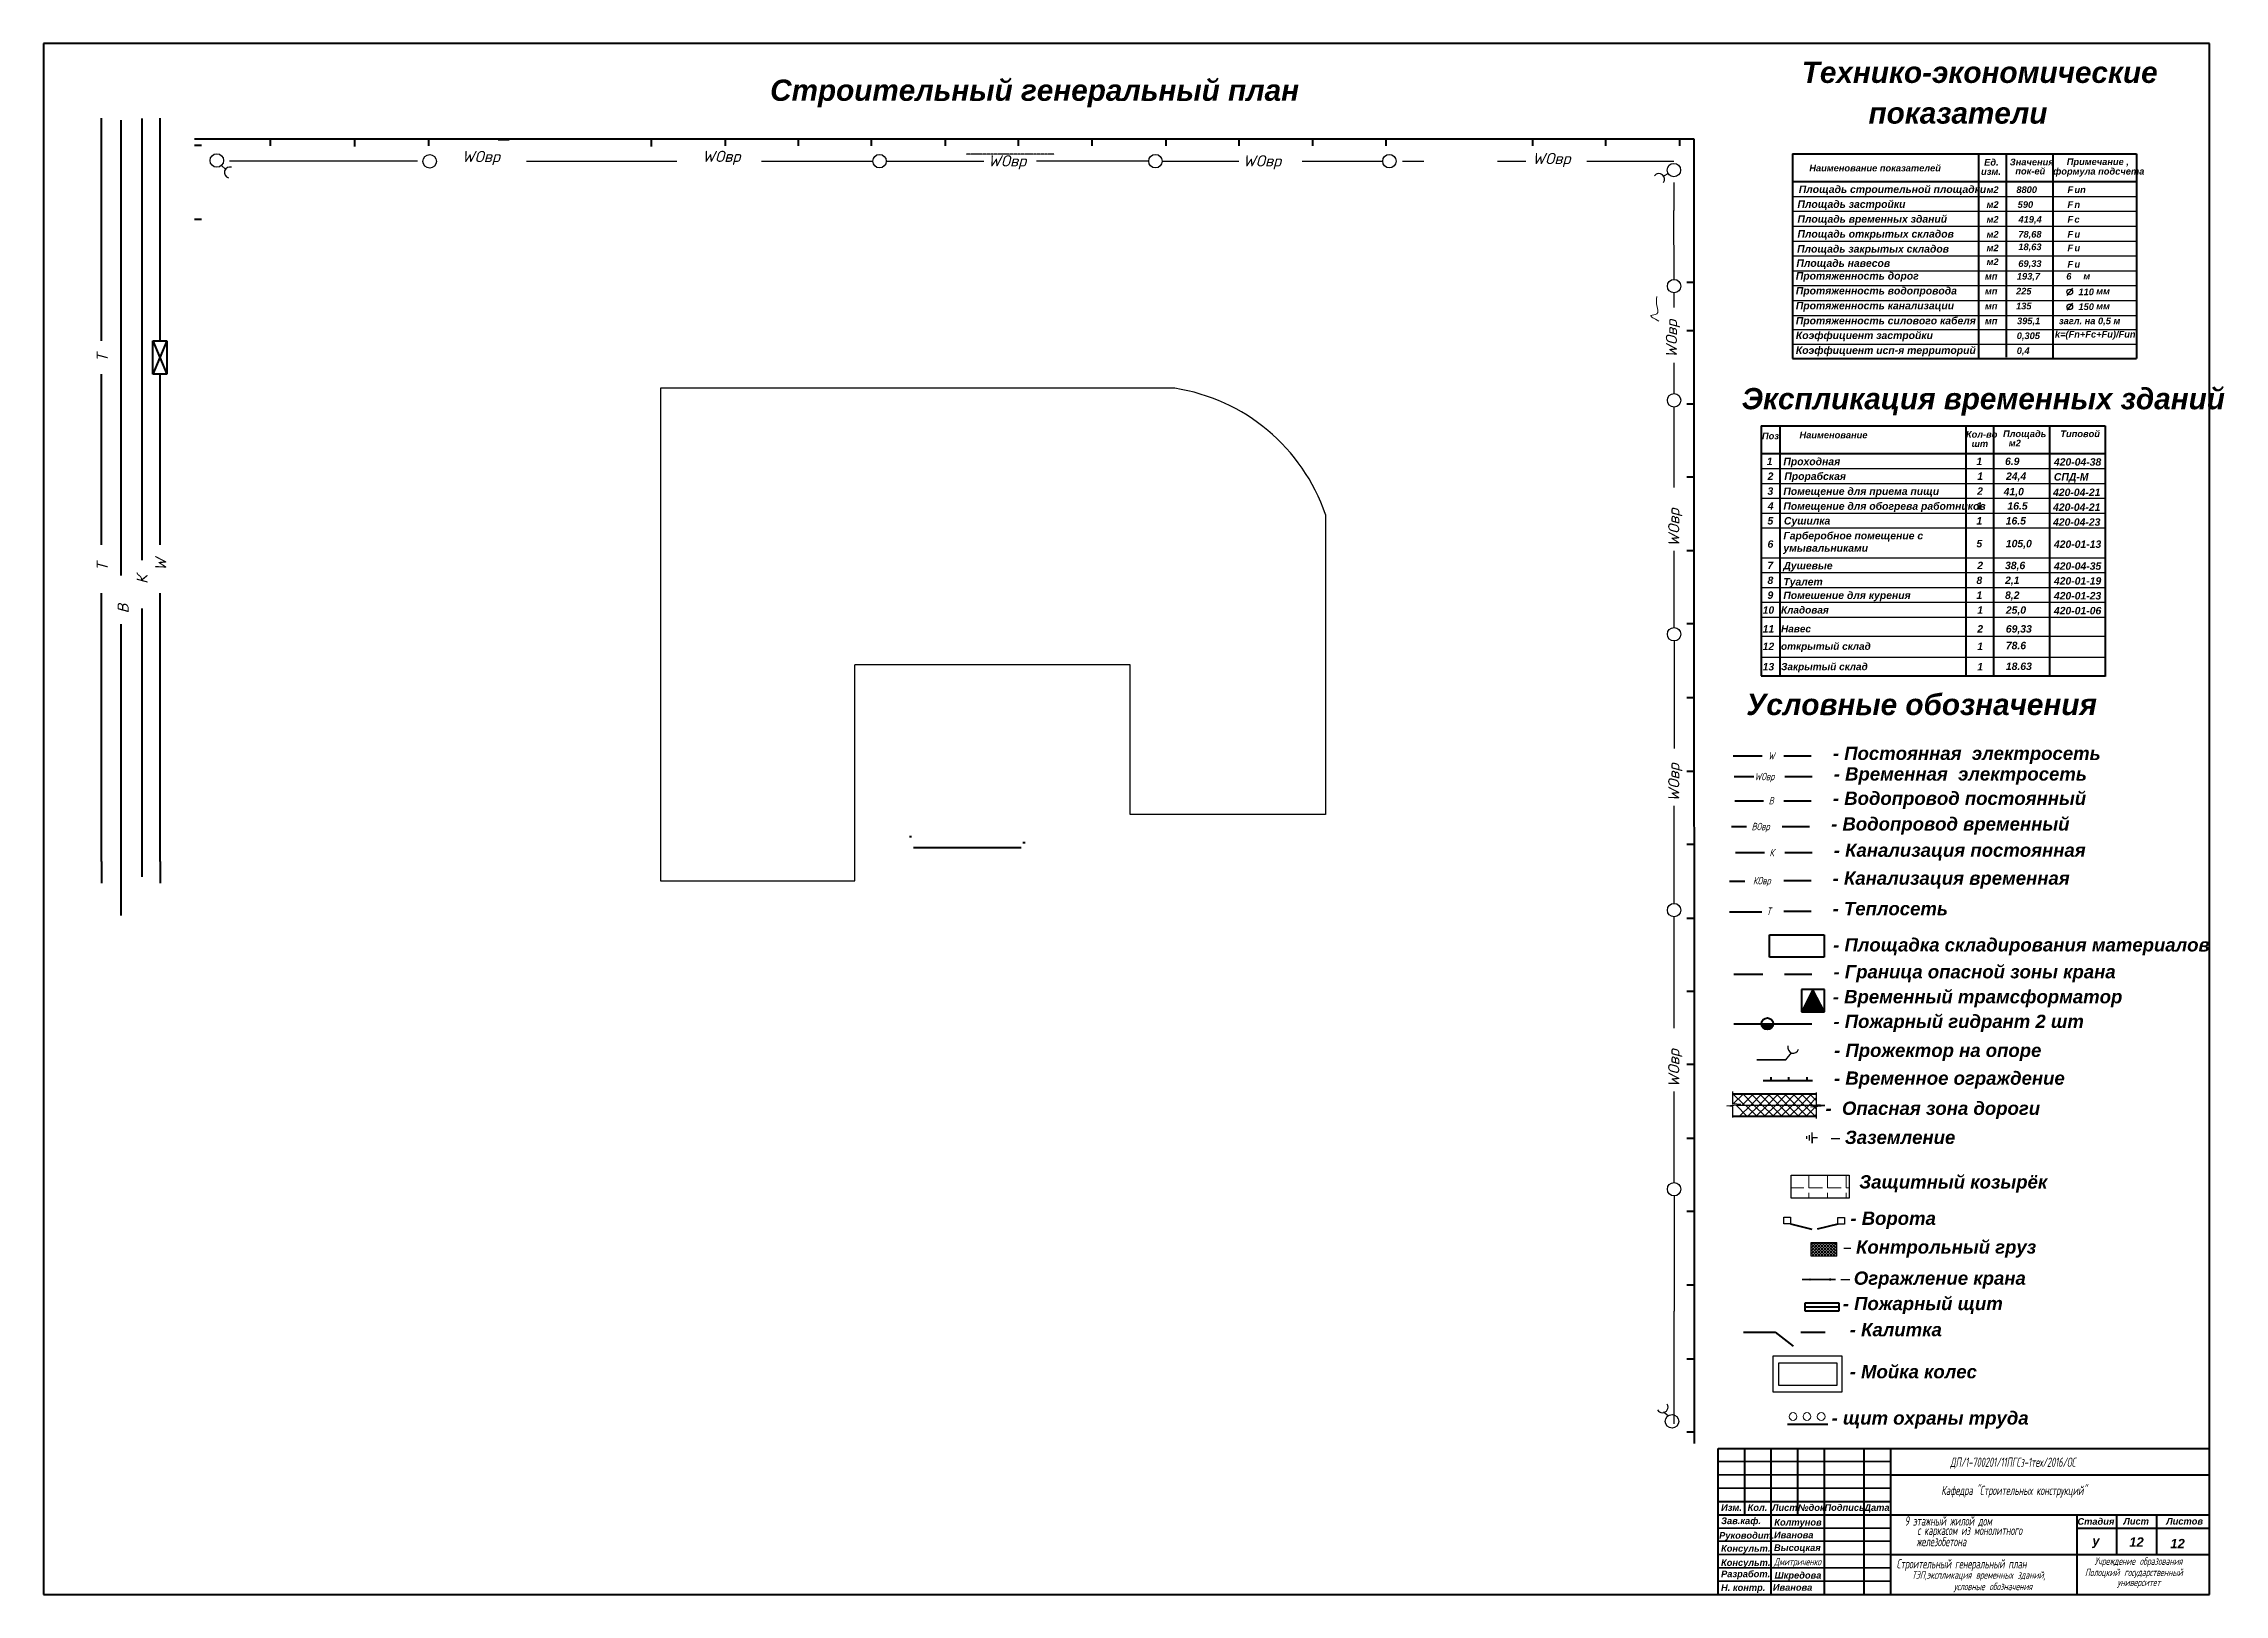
# Model space of a CAD drawing. Header units: millimetres. Extents: x 5763 to 12018931, y 39842 to 3600577.
# Drawn here: x 1146919 to 1311170, y 325801 to 442607 of the extents above; entities that cross this region are included whole.
import ezdxf

# ---------------------------------------------------------------- set-up
doc = ezdxf.new("R2010")
doc.units = ezdxf.units.MM
doc.linetypes.add('ACAD_ISO10W100', pattern=[18, 12, -3, 0, -3])
doc.linetypes.add('HIDDEN2', pattern=[4.7625, 3.175, -1.5875])
for name, color, linetype, lineweight in [('0.25', 7, 'Continuous', 25), ('0.3', 7, 'Continuous', 30), ('0.35', 7, 'Continuous', 35), ('0.5', 7, 'Continuous', 50), ('0.7', 7, 'Continuous', 70), ('0.8', 7, 'Continuous', 80), ('035лестн', 7, 'Continuous', 35), ('Лин035', 7, 'Continuous', 35), ('Линия 0.3', 7, 'Continuous', 30), ('Основная', 7, 'Continuous', 30), ('Стены', 7, 'Continuous', 40), ('текст', 7, 'Continuous', 30)]:
    doc.layers.add(name, color=color, linetype=linetype, lineweight=lineweight)
for name, color, linetype in [('Размеры', 7, 'Continuous'), ('рамка', 7, 'Continuous'), ('штриховка', 7, 'Continuous')]:
    doc.layers.add(name, color=color, linetype=linetype)
doc.styles.add('2.8', font='txt.shx', dxfattribs={"width": 0.6, "oblique": 15, "height": 2.8})
doc.styles.add('3.0', font='', dxfattribs={"width": 0.7, "oblique": 10, "height": 3.5})
doc.styles.add('Arial', font='arialbi.ttf', dxfattribs={"height": 1.8})
doc.styles.add('Gost 4mm-1', font='', dxfattribs={"oblique": 15, "height": 4})
doc.styles.add('мой', font='txt.shx', dxfattribs={"width": 0.6, "oblique": 15, "height": 3.5})
doc.styles.get('3.0').set_extended_font_data('GOST type A')
doc.styles.get('Gost 4mm-1').set_extended_font_data('GOST type A')

msp = doc.modelspace()

# ---------------------------------------------------------------- texts
at = {"layer": '0.25', "color": 7, "style": 'мой', "oblique": 15}
for p in [(1218045.09797, 433357.42664), (1237245.09797, 433357.42664)]:
    msp.add_text('WОвр', height=840, dxfattribs=at).set_placement(p)
for p in [(1270116.65996, 404705.74694), (1270116.65996, 385505.74694)]:
    msp.add_text('WОвр', height=840, rotation=90, dxfattribs=at).set_placement(p)
at = {"layer": '0.3', "color": 7, "style": 'Arial'}
for s, height, p in [(' Ед.', 500, (1292882.45289, 433419.03319)), ('Значения', 500, (1295005.65137, 433437.75556)), ('Примечание ,', 500, (1299298.44098, 433459.89994)), ('Наименование показателей', 500, (1279906.86295, 432982.59733)), ('изм.', 500, (1292843.77622, 432719.03319)), ('пок-ей', 500, (1295423.29573, 432752.73759)), ('формула подсчета', 500, (1298269.76136, 432740.93245)), ('Площадь застройки', 560, (1279016.229, 430236.80355)), ('Площадь строительной площадки', 560, (1279115.48963, 431356.80355)), ('м2', 500, (1293260.31481, 431354.5116)), ('м2', 500, (1293260.31481, 430234.5116)), ('8800', 500, (1295502.03456, 431354.5116)), ('590', 500, (1295601.66534, 430234.5116)), ('F', 500, (1299351.69082, 431356.80355)), ('F', 500, (1299351.69082, 430236.80355)), ('n', 500, (1299878.55623, 430236.80355)), ('un', 500, (1299878.55623, 431356.80355)), ('Площадь временных зданий', 560, (1279016.229, 429116.80355)), ('м2', 500, (1293260.31481, 429114.5116)), ('419,4', 500, (1295663.93001, 429114.5116)), ('F', 500, (1299351.69082, 429116.80355)), ('c', 500, (1299878.55623, 429116.80355)), ('Площадь закрытых складов', 560, (1278989.94751, 426867.95901)), ('Площадь открытых складов', 560, (1279016.229, 427996.80355)), ('м2', 500, (1293260.31481, 427994.5116)), ('м2', 500, (1293260.31481, 426970.67558)), ('18,63', 500, (1295649.79631, 427049.43226)), ('78,68', 500, (1295649.79631, 427994.5116)), ('F', 500, (1299351.69082, 427996.80355)), ('F', 500, (1299351.69082, 426972.96753)), ('u ', 500, (1299878.55623, 427996.80355)), ('u ', 500, (1299878.55623, 426972.96753)), ('Протяженность дорог', 560, (1278892.52941, 424834.35922)), ('Площадь навесов', 560, (1278937.38626, 425791.61892)), ('м2', 500, (1293260.31481, 425920.58772)), ('69,33', 500, (1295649.79631, 425789.32659)), ('F', 500, (1299351.69082, 425739.11409)), ('u ', 500, (1299878.55623, 425739.11409)), ('Протяженность водопровода', 560, (1278892.52941, 423714.35922)), ('мп', 500, (1293136.61523, 424834.35922)), ('мп', 500, (1293136.61523, 423714.35922)), ('225', 500, (1295477.96576, 423712.06727)), ('193,7', 500, (1295540.23042, 424832.06727)), ('6', 500, (1299263.58799, 424832.06727)), ('110', 500, (1300179.44549, 423659.23479)), ('м', 500, (1300547.35691, 424847.92781)), ('мм', 500, (1301516.87493, 423712.06727)), ('Протяженность канализации', 560, (1278892.52941, 422594.35922)), ('мп', 500, (1293136.61523, 422594.35922)), ('135', 500, (1295477.96576, 422592.06727)), ('150', 500, (1300179.44549, 422539.23479)), ('мм', 500, (1301516.87493, 422592.06727)), ('Коэффициент застройки', 560, (1278892.14742, 420353.97723)), ('Протяженность силового кабеля', 560, (1278892.52941, 421460.98951)), ('мп', 500, (1293136.61523, 421474.35922)), ('395,1', 500, (1295553.21814, 421472.06727)), ('0,305', 500, (1295531.51613, 420352.06727)), ('k=(Fn+Fc+Fu)/Fun', 500, (1298405.55705, 420465.52939)), ('загл. на 0,5 м', 500, (1298707.18813, 421472.06727)), ('Коэффициент исп-я территорий', 560, (1278892.14742, 419233.97723)), ('0,4', 500, (1295531.51613, 419232.06727)), ('1', 560, (1276704.91113, 410863.31558)), ('Проходная', 560, (1277954.10074, 410852.23782)), ('1', 560, (1292496.05409, 410863.31558)), ('6.9', 560, (1294648.74312, 410863.31558)), ('420-04-38', 560, (1298330.65029, 410817.70469)), ('2', 560, (1276767.1758, 409743.31558)), ('3', 560, (1276758.11293, 408623.31558)), ('Помещение для приема пищи', 560, (1277954.10074, 408612.23782)), ('Прорабская', 560, (1278027.03105, 409745.60753)), ('2', 560, (1292549.25588, 408623.31558)), ('1', 560, (1292558.31875, 409743.31558)), ('41,0', 560, (1294546.38244, 408583.91655)), ('24,4', 560, (1294721.02154, 409743.31558)), ('420-04-21', 560, (1298267.00659, 408532.09444)), ('СПД-М', 560, (1298330.65029, 409697.70469)), ('4', 560, (1276780.16352, 407505.60753)), ('Помещение для обогрева работников', 560, (1277954.10074, 407492.23782)), ('1', 560, (1292496.05409, 407503.31558)), ('16.5', 560, (1294829.28605, 407503.31558)), ('420-04-21', 560, (1298267.00659, 407412.09444)), ('5', 560, (1276758.4615, 406385.60753)), ('Гарберобное помещение с ', 560, (1277954.10074, 405265.22554)), ('Сушилка', 560, (1277997.26582, 406385.60753)), ('1', 560, (1292496.05409, 406383.31558)), ('16.5', 560, (1294701.94492, 406383.31558)), ('420-04-23', 560, (1298267.00659, 406292.09444)), ('6', 560, (1276761.51744, 404634.52752)), ('умывальниками', 560, (1277954.10074, 404334.4778)), ('5', 560, (1292496.05409, 404668.44813)), ('105,0', 560, (1294711.00779, 404668.44813)), ('420-01-13', 560, (1298330.65029, 404622.83723)), ('8', 560, (1276759.22549, 401903.31558)), ('7', 560, (1276753.0421, 403025.60753)), ('Душевые', 560, (1277954.48274, 403012.23782)), ('8', 560, (1292496.05409, 401903.31558)), ('2', 560, (1292558.31875, 403023.31558)), ('2,1', 560, (1294648.74312, 401903.31558)), ('38,6', 560, (1294648.74312, 403023.31558)), ('420-04-35', 560, (1298330.65029, 402977.70469)), ('420-01-19', 560, (1298330.65029, 401857.70469)), ('9', 560, (1276758.4615, 400783.31558)), ('Помешение для курения', 560, (1277952.95477, 400775.85269)), ('Туалет', 560, (1277952.95477, 401793.71951)), ('1', 560, (1292496.05409, 400783.31558)), ('8,2', 560, (1294648.74312, 400783.31558)), ('420-01-23', 560, (1298330.65029, 400737.70469)), ('10', 560, (1276392.94916, 399663.31558)), ('Кладовая', 540, (1277776.10594, 399681.6441)), ('1', 560, (1292558.31875, 399663.31558)), ('25,0', 560, (1294711.00779, 399663.31558)), ('420-01-06', 560, (1298330.65029, 399617.70469)), ('11', 560, (1276392.94916, 398244.32288)), ('12', 560, (1276392.94916, 396929.41113)), ('Навес', 540, (1277776.10594, 398262.6514)), ('открытый склад', 540, (1277776.10594, 396947.73965)), ('2', 560, (1292558.31875, 398244.32288)), ('1', 560, (1292558.31875, 396929.41113)), ('69,33', 560, (1294711.00779, 398244.32288)), ('78.6', 560, (1294711.00779, 396992.02572)), ('13', 560, (1276392.94916, 395395.34771)), ('Закрытый склад', 540, (1277776.10594, 395413.67622)), ('1', 560, (1292558.31875, 395395.34771)), ('18.63', 560, (1294711.00779, 395426.65479))]:
    msp.add_text(s, height=height, dxfattribs=at).set_placement(p)
at = {"layer": '0.5', "style": 'Arial'}
for s, p in [('Заземление ', (1282585.94659, 359725.70021)), ('Контрольный груз', (1283427.02352, 351466.43235)), ('Огражление крана', (1283258.62311, 349123.09458))]:
    msp.add_text(s, height=1000, dxfattribs=at).set_placement(p)
at = {"layer": '0.8', "style": 'Arial'}
msp.add_text('Условные обозначения ', height=1600, dxfattribs=at).set_placement((1275160.66744, 392032.84212))
at = {"layer": 'рамка', "color": 7, "style": 'мой', "oblique": 15}
for p in [(1178407.82365, 433681.59421), (1196518.78237, 433695.6879), (1259038.94978, 433531.49802)]:
    msp.add_text('WОвр', height=840, dxfattribs=at).set_placement(p)
for s, p in [('WОвр', (1269943.14272, 418926.2358)), ('К', (1154752.25962, 401904.24691)), ('WОвр', (1270116.65996, 363979.43134))]:
    msp.add_text(s, height=840, rotation=90, dxfattribs=at).set_placement(p)
at = {"layer": 'рамка', "color": 27, "true_color": 0x834a26, "style": 'мой', "oblique": 15}
for p in [(1151760.74356, 418630.763), (1151760.74356, 402883.63235)]:
    msp.add_text('Т', height=840, rotation=90, dxfattribs=at).set_placement(p)
at = {"layer": 'рамка', "color": 7, "style": 'Arial'}
for s, p in [('Поз', (1276341.41543, 412806.37211)), ('Наименование', (1279168.89747, 412878.42513)), ('Кол-во ', (1291702.49899, 412927.55068)), ('  шт', (1291748.6245, 412227.55068)), ('Площадь ', (1294498.39767, 412968.70392)), ('  м2', (1294544.23669, 412266.98496)), ('Типовой', (1298817.5988, 412968.70392))]:
    msp.add_text(s, height=500, dxfattribs=at).set_placement(p)
at = {"layer": 'рамка', "color": 1, "style": 'мой', "oblique": 15}
msp.add_text('W', height=840, rotation=90, dxfattribs=at).set_placement((1156158.46506, 402883.63235))
at = {"layer": 'рамка', "color": 5, "style": 'мой', "oblique": 15}
msp.add_text('В', height=840, rotation=90, dxfattribs=at).set_placement((1153327.25363, 399686.62708))
at = {"layer": 'рамка', "color": 1, "style": 'Gost 4mm-1', "oblique": 15}
for s, p in [('WОвр', (1275780.42253, 387123.06534)), ('W', (1276796.19799, 388683.77784))]:
    msp.add_text(s, height=560, dxfattribs=at).set_placement(p)
at = {"layer": 'рамка', "color": 5, "style": 'Gost 4mm-1', "oblique": 15}
for s, p in [('В', (1276840.6196, 385298.2707)), ('ВОвр', (1275553.24292, 383357.06281))]:
    msp.add_text(s, height=560, dxfattribs=at).set_placement(p)
at = {"layer": 'рамка', "color": 2, "style": 'Gost 4mm-1', "oblique": 15}
for s, p in [('К', (1276902.66067, 381392.10795)), ('КОвр', (1275661.3983, 379276.79685))]:
    msp.add_text(s, height=560, dxfattribs=at).set_placement(p)
at = {"layer": 'рамка', "color": 27, "true_color": 0x834a26, "style": 'Gost 4mm-1', "oblique": 15}
msp.add_text('Т', height=560, dxfattribs=at).set_placement((1276688.71408, 376978.36952))
at = {"layer": 'текст', "color": 7, "linetype": 'Continuous', "lineweight": 70, "style": 'Arial'}
for s, p in [('Технико-экономические ', (1279339.08644, 439646.71882)), ('Строительный генеральный план', (1201641.64497, 438298.27338)), ('показатели', (1284367.21864, 436579.61999)), ('Экспликация временных зданий', (1274813.72487, 415065.87758))]:
    msp.add_text(s, height=1600, dxfattribs=at).set_placement(p)
at = {"layer": 'текст', "color": 7, "lineweight": 35, "style": 'Arial'}
for s, p in [('  - Постоянная  электросеть', (1280907.05639, 388650.00066)), ('  - Временная  электросеть', (1280973.30056, 387099.21994)), ('  - Водопровод постоянный', (1280907.05639, 385264.49352)), ('  - Водопровод временный', (1280774.56925, 383333.21742)), ('  - Канализация постоянная', (1280973.29937, 381358.71276)), ('  - Канализация временная', (1280886.92653, 379252.95146)), ('  - Теплосеть', (1280886.92653, 376954.52412)), ('  - Площадка складирования материалов', (1280928.99708, 374228.44638)), ('  - Граница опасной зоны крана', (1280951.90958, 372201.75443)), ('  - Временный трамсформатор', (1280899.01949, 370320.40174)), ('  - Пожарный гидрант 2 шт', (1280948.50683, 368462.95006)), ('  - Прожектор на опоре', (1280997.77016, 366279.42188)), ('  - Временное ограждение', (1280991.78781, 364187.69246)), ('  -  Опасная зона дороги', (1280351.30048, 361919.79742)), ('Защитный козырёк', (1283671.47012, 356372.60065)), ('  - Ворота', (1282225.53548, 353631.7499)), ('  - Пожарный щит', (1281654.84279, 347210.88677)), ('- Калитка', (1282951.39283, 345243.33039)), ('- Мойка колес', (1282951.39283, 342076.19466)), ('- щит охраны труда', (1281585.192, 338589.21561))]:
    msp.add_text(s, height=1000, dxfattribs=at).set_placement(p)
at = {"layer": 'текст', "color": 0, "lineweight": 30}
for s, height, style, oblique, width, p in [('ДП/1-700201/11ПГСз-1тех/2016/ОС', 700, '3.0', 10, 0.7, (1290523.97014, 335407.28025)), ('Кафедра "Строительных конструкций"', 700, '3.0', 10, 0.7, (1289849.79985, 333281.82067)), ('Дмитриченко', 560, '2.8', 15, 0.6, (1277247.79656, 327980.76998)), ('ТЭП,экспликация временных зданий,', 560, '2.8', 15, 0.6, (1287634.56844, 326984.74643)), ('условные обозначения', 560, '2.8', 15, 0.6, (1290784.56079, 326117.331))]:
    msp.add_text(s, height=height, dxfattribs=dict(at, style=style, oblique=oblique, width=width)).set_placement(p)
at = {"layer": 'текст', "color": 0, "lineweight": 35, "style": 'Arial'}
for s, p in [('Изм.', (1273261.012, 332093.00465)), ('Кол.', (1275261.012, 332093.00465)), ('Лист', (1277105.41895, 332093.00465)), ('№док.', (1279050.32432, 332093.00465)), ('Подпись', (1281050.32432, 332093.00465)), ('Дата', (1284050.32432, 332093.00465)), ('Руководит.', (1273115.99266, 329996.41934)), ('Зав.каф.', (1273261.012, 331093.00465)), ('Иванова', (1277247.79656, 330024.63249)), ('Колтунов', (1277268.60097, 330983.06514)), ('Стадия', (1300100.83541, 331045.69391)), ('Лист', (1303571.03564, 331062.04155)), ('Листов', (1306796.73055, 331062.04155)), ('Консульт.', (1273261.012, 329015.55535)), ('Высоцкая', (1277247.79656, 329068.62002)), ('Консульт.', (1273261.012, 327945.73191)), ('Разработ.', (1273261.012, 327093.00465)), ('Шкредова', (1277292.92041, 326991.29782)), ('Н. контр.', (1273261.012, 326068.7056)), ('Иванова', (1277162.21911, 326078.34726))]:
    msp.add_text(s, height=500, dxfattribs=at).set_placement(p)
at = {"layer": 'текст', "color": 0, "lineweight": 35, "style": '3.0', "oblique": 10, "width": 0.7}
for s, p in [('9 этажный жилой дом', (1287093.98495, 330980.59583)), ('с каркасом из монолитного', (1288045.14595, 330272.65911)), ('железобетона', (1287983.5183, 329426.21318)), ('Строительный генеральный план', (1286485.73108, 327753.23412))]:
    msp.add_text(s, height=700, dxfattribs=at).set_placement(p)
at = {"layer": 'текст', "color": 0, "linetype": 'Continuous', "style": 'Arial'}
for s, p in [('у', (1301226.94001, 329492.80534)), ('12', (1304007.43275, 329393.09079)), ('12', (1307100.73125, 329278.52635))]:
    msp.add_text(s, height=700, dxfattribs=at).set_placement(p)
at = {"layer": 'текст', "color": 0, "linetype": 'Continuous', "lineweight": 30, "style": '2.8', "oblique": 15, "width": 0.6}
for s, p in [('Учреждение образования', (1301388.3773, 328024.76629)), ('Полоцкий государственный ', (1300667.12467, 327183.06395)), ('университет', (1303095.24257, 326428.48329))]:
    msp.add_text(s, height=560, dxfattribs=at).set_placement(p)

# ---------------------------------------------------------------- hatches: boundary and pattern name
at = {"layer": '0.25', "lineweight": 13}
h = msp.add_hatch(dxfattribs=at)
h.set_pattern_fill('ANGLE', color=256, scale=200)
h.set_pattern_definition([(0, (1426568.3, 320099.3), (0, 1397), [1016, -381]), (90, (1426568.3, 320099.3), (-1397, 9e-14), [1016, -381])])
h.paths.add_polyline_path([(1282916.53052, 357370.98728), (1278541.8565, 357370.98728), (1278541.8565, 355647.1029), (1282916.53052, 355647.1029)])
at = {"layer": 'Стены', "linetype": 'Continuous', "lineweight": 70}
msp.add_hatch(color=7, dxfattribs=at).paths.add_polyline_path([(1276309.8619, 368779.51446, 1), (1277187.58887, 368779.51446)])
at = {"layer": 'штриховка', "linetype": 'Continuous', "lineweight": 30}
msp.add_hatch(color=7, dxfattribs=at).paths.add_polyline_path([(1280184.55229, 371372.77948), (1279313.20879, 369691.65899), (1281055.89579, 369691.65899)])
at = {"layer": 'штриховка', "lineweight": 18}
h = msp.add_hatch(dxfattribs=at)
h.set_pattern_fill('ANSI37', color=256, scale=50, angle=90, style=0)
h.set_pattern_definition([(135, (962173.59, 1848047.25), (-112.253202, -112.253202), []), (225, (962173.59, 1848047.25), (112.253202, -112.253202), [])])
h.paths.add_polyline_path([(1280038.16873, 351282.56837), (1281012.64603, 351282.56837), (1281012.64603, 352313.46539), (1280038.16873, 352313.46539)])
h.paths.add_polyline_path([(1281987.12333, 352313.46539), (1281012.64603, 352313.46539), (1281012.64603, 351282.56837), (1281987.12333, 351282.56837)])

# ---------------------------------------------------------------- linework, layer by layer
at = {"color": 7, "linetype": 'ByBlock', "lineweight": 70}
for p, q in [((1273047.27018, 336801.21848), (1310047.27018, 336801.21848)), ((1273047.27018, 325801.21848), (1273047.27018, 336801.21848))]:
    msp.add_line(p, q, dxfattribs=at)
at = {"layer": '0.25'}
for p, q in [((1181995.0501, 435429.87072), (1186194.56441, 435429.87072)), ((1232114.61744, 416649.24513), (1193387.3153, 416649.24513)), ((1193387.3153, 416649.24513), (1193387.3153, 379550.64513)), ((1243461.9553, 407140.25169), (1243461.9553, 384547.94513)), ((1243461.9553, 406231.14513), (1243461.9553, 395813.04513)), ((1208023.4753, 379550.64513), (1208023.4753, 395813.04513)), ((1228758.0353, 395813.04513), (1208023.4753, 395813.04513)), ((1228758.0353, 384547.94513), (1228758.0353, 395813.04513)), ((1243461.9553, 384547.94513), (1228758.0353, 384547.94513)), ((1193387.3153, 379550.64513), (1208023.4753, 379550.64513)), ((1281551.00725, 360140.20214), (1282212.48258, 360140.20214)), ((1282495.82693, 351891.41616), (1283034.80589, 351891.41616)), ((1282271.90394, 349511.0985), (1282957.87919, 349511.0985))]:
    msp.add_line(p, q, dxfattribs=at)
at = {"layer": '0.25', "color": 7, "linetype": 'Continuous', "lineweight": 30}
for p, q in [((1299738.71986, 424181.5241), (1299315.68051, 423638.22337)), ((1299738.71986, 423061.5241), (1299315.68051, 422518.22337))]:
    msp.add_line(p, q, dxfattribs=at)
at = {"layer": '0.25', "lineweight": 30}
for p, q in [((1279732.22908, 360110.93768), (1279732.22908, 360315.70746)), ((1279932.22908, 359982.30914), (1279932.22908, 360382.30914)), ((1280132.22908, 359782.30914), (1280132.22908, 360582.30914)), ((1280132.22908, 360182.30914), (1280132.22908, 359782.30914)), ((1280532.22908, 360182.30914), (1280132.22908, 360182.30914))]:
    msp.add_line(p, q, dxfattribs=at)
at = {"layer": '0.25', "lineweight": 40}
msp.add_line((1278260.74837, 338624.80172), (1281290.9882, 338624.80172), dxfattribs=at)
at = {"layer": '0.25', "lineweight": 30}
for points in [[(1278541.8565, 357370.98728), (1282916.53052, 357370.98728), (1282916.53052, 355647.1029), (1278541.8565, 355647.1029)], [(1277175.12911, 343769.4743), (1282352.49587, 343769.4743), (1282352.49587, 341043.33187), (1277175.12911, 341043.33187)], [(1277616.6095, 343248.30003), (1281991.28352, 343248.30003), (1281991.28352, 341524.41565), (1277616.6095, 341524.41565)]]:
    msp.add_lwpolyline(points, close=True, dxfattribs=at)
at = {"layer": '0.25', "color": 7, "linetype": 'Continuous', "lineweight": 30}
for centre in [(1299527.20018, 423899.77057), (1299527.20018, 422779.77057)]:
    msp.add_circle(centre, 211.91356, dxfattribs=at)
at = {"layer": '0.25', "lineweight": 13}
for centre in [(1278684.2653, 339199.358), (1279728.56238, 339199.358), (1280801.84997, 339199.358)]:
    msp.add_circle(centre, 290.0914, dxfattribs=at)
at = {"layer": '0.25'}
msp.add_arc((1229925.46625, 402511.83349), 14305.90055, 18.8766670309, 81.1977668218, dxfattribs=at)
at = {"layer": '0.25', "color": 5, "lineweight": 13}
msp.add_spline([(1268426.73089, 423549.85569), (1268426.73089, 422853.22854), (1268426.73089, 422251.59618), (1267998.78321, 422124.93646), (1268585.23075, 421713.29324)], degree=3, dxfattribs=at)
at = {"layer": '0.3', "linetype": 'HIDDEN2', "lineweight": 30}
msp.add_line((1223028.14108, 434275.57711), (1216402.84894, 434274.76665), dxfattribs=at)
at = {"layer": '0.35', "lineweight": -2}
for p, q in [((1280038.16873, 351282.56837), (1280038.16873, 352313.46539)), ((1280038.16873, 352313.46539), (1281987.12333, 352313.46539)), ((1281987.12333, 351282.56837), (1281987.12333, 352313.46539)), ((1281987.12333, 351282.56837), (1280038.16873, 351282.56837))]:
    msp.add_line(p, q, dxfattribs=at)
at = {"layer": '0.35'}
msp.add_line((1281885.30241, 349514.39433), (1279376.8561, 349514.39433), dxfattribs=at)
at = {"layer": '0.5', "lineweight": 70}
for p, q in [((1271220.90524, 435429.87072), (1271220.90524, 430065.16773)), ((1271220.90524, 430065.16773), (1271223.43468, 337159.17262))]:
    msp.add_line(p, q, dxfattribs=at)
at = {"layer": '0.5'}
for p, q in [((1271220.90524, 425849.4023), (1271220.90524, 419460.88787)), ((1212289.88433, 382864.09208), (1212130.62745, 382864.09208)), ((1220835.83525, 382405.79931), (1220676.57837, 382405.79931))]:
    msp.add_line(p, q, dxfattribs=at)
at = {"layer": '0.5', "color": 1, "linetype": 'Continuous'}
for p, q in [((1274172.58389, 388966.56506), (1276350.40935, 388966.56506)), ((1277998.05701, 388966.56506), (1280058.10894, 388966.56506)), ((1274238.82806, 387415.78434), (1275735.61532, 387415.78434)), ((1278064.30118, 387415.78434), (1280124.35311, 387415.78434))]:
    msp.add_line(p, q, dxfattribs=at)
at = {"layer": '0.5', "color": 5, "linetype": 'Continuous'}
for p, q in [((1274290.35742, 385581.05791), (1276468.18287, 385581.05791)), ((1277998.05701, 385581.05791), (1280058.10894, 385581.05791)), ((1274040.09675, 383649.78181), (1275180.80619, 383649.78181)), ((1277865.56986, 383649.78181), (1279925.6218, 383649.78181))]:
    msp.add_line(p, q, dxfattribs=at)
at = {"layer": '0.5', "color": 7, "linetype": 'Continuous'}
for p, q in [((1212427.41767, 382054.84825), (1220554.19901, 382054.84825)), ((1276920.25276, 373788.47313), (1276920.25276, 375469.59363)), ((1276920.25276, 375469.59363), (1281033.3783, 375469.59363)), ((1281033.3783, 375469.59363), (1281033.3783, 373788.47313)), ((1281033.3783, 373788.47313), (1276920.25276, 373788.47313)), ((1274214.03434, 368779.51446), (1278039.50745, 368779.51446)), ((1278039.50745, 368779.51446), (1280099.55939, 368779.51446)), ((1278483.06193, 353717.49022), (1280088.56321, 353311.54717)), ((1282063.53461, 353697.05685), (1280490.33242, 353311.54717)), ((1274945.53965, 345539.90671), (1277336.89069, 345539.90671)), ((1277336.89069, 345539.90671), (1278683.76122, 344498.88373)), ((1279270.32232, 345539.90671), (1281101.99555, 345539.90671))]:
    msp.add_line(p, q, dxfattribs=at)
at = {"layer": '0.5', "color": 2, "linetype": 'Continuous'}
for p, q in [((1274356.60039, 381675.27716), (1276534.42585, 381675.27716)), ((1278064.29998, 381675.27716), (1280124.35192, 381675.27716)), ((1273901.01498, 379517.77288), (1275041.72442, 379517.77288)), ((1277977.92715, 379569.51586), (1280037.97908, 379569.51586))]:
    msp.add_line(p, q, dxfattribs=at)
at = {"layer": '0.5', "color": 27, "linetype": 'Continuous', "true_color": 0x834a26}
for p, q in [((1273901.01498, 377219.34554), (1276330.5714, 377219.34554)), ((1277977.92715, 377271.08852), (1280037.97908, 377271.08852))]:
    msp.add_line(p, q, dxfattribs=at)
at = {"layer": '0.7'}
for p, q in [((1310047.27018, 442607.21848), (1146919.27018, 442607.21848)), ((1146919.27018, 442607.21848), (1146919.27018, 325801.21848)), ((1310047.27018, 325801.21848), (1310047.27018, 442607.21848)), ((1158289.45714, 435429.87072), (1181995.0501, 435429.87072)), ((1186194.56441, 435429.87072), (1251455.90512, 435429.87072)), ((1255658.30036, 435429.87072), (1271220.90524, 435429.87072)), ((1273047.27018, 336801.21848), (1310047.27018, 336801.21848)), ((1273047.27018, 325801.21848), (1273047.27018, 336801.21848)), ((1275047.27018, 331801.21848), (1275047.27018, 336801.21848)), ((1277047.27018, 325801.21848), (1277047.27018, 336801.21848)), ((1279047.27018, 331801.21848), (1279047.27018, 336801.21848)), ((1281047.27018, 325801.21848), (1281047.27018, 336801.21848)), ((1284047.27018, 325801.21848), (1284047.27018, 336801.21848)), ((1286047.27018, 325801.21848), (1286047.27018, 336801.21848)), ((1286047.27018, 334801.21848), (1310047.27018, 334801.21848)), ((1273047.27018, 332801.21848), (1286047.27018, 332801.21848)), ((1273047.27018, 331801.21848), (1286047.27018, 331801.21848)), ((1286047.27018, 331801.21848), (1310047.27018, 331801.21848)), ((1300047.27018, 331801.21848), (1300047.27018, 325801.21848)), ((1303047.27018, 331801.21848), (1303047.27018, 328801.21848)), ((1306047.27018, 331801.21848), (1306047.27018, 328801.21848)), ((1300047.27018, 330801.21848), (1310047.27018, 330801.21848)), ((1286047.27018, 328801.21848), (1310047.27018, 328801.21848)), ((1146919.27018, 325801.21848), (1310047.27018, 325801.21848))]:
    msp.add_line(p, q, dxfattribs=at)
at = {"layer": '0.7', "color": 27, "true_color": 0x834a26}
msp.add_line((1151288.05754, 381009.66465), (1151288.05754, 379366.00366), dxfattribs=at)
at = {"layer": '0.7', "color": 1}
msp.add_line((1155685.77904, 381009.66465), (1155685.77904, 379366.00366), dxfattribs=at)
at = {"layer": '0.8'}
msp.add_line((1273047.27018, 325801.21848), (1273047.27018, 336801.21848), dxfattribs=at)
at = {"layer": '035лестн'}
for p, q in [((1273047.27018, 335801.21848), (1286047.27018, 335801.21848)), ((1273047.27018, 334801.21848), (1286047.27018, 334801.21848)), ((1273047.27018, 333801.21848), (1286047.27018, 333801.21848)), ((1273047.27018, 330801.21848), (1286047.27018, 330801.21848)), ((1273047.27018, 329801.21848), (1286047.27018, 329801.21848)), ((1273047.27018, 329801.21848), (1286047.27018, 329801.21848)), ((1273047.27018, 328801.21848), (1286047.27018, 328801.21848)), ((1273047.27018, 327801.21848), (1286047.27018, 327801.21848)), ((1273047.27018, 326801.21848), (1286047.27018, 326801.21848)), ((1273047.27018, 326801.21848), (1286047.27018, 326801.21848))]:
    msp.add_line(p, q, dxfattribs=at)
at = {"layer": 'Лин035'}
msp.add_line((1275949.07118, 366076.8644), (1278128.6902, 366076.8644), dxfattribs=at)
at = {"layer": 'Линия 0.3', "color": 1}
for centre, start, end in [((1160957.79068, 432892.78717), 72.8078138136, 252.8078138136), ((1268587.11709, 432401.38845), 322.5686608443, 142.5686608443), ((1278702.42895, 366980.88684), 162.6608200619, 342.6608200619), ((1268845.67111, 339908.82937), 210.0669351821, 30.0669351821)]:
    msp.add_arc(centre, 421.29028, start, end, dxfattribs=at)
at = {"layer": 'Основная', "color": 7, "linetype": 'Continuous', "lineweight": 30}
for p, q in [((1181159.77523, 435360.23927), (1181995.05004, 435360.23927)), ((1279313.20879, 369691.65899), (1280184.55229, 371372.77948)), ((1280184.55229, 371372.77948), (1281055.89579, 369691.65899)), ((1277995.81829, 353717.49022), (1277995.81829, 354204.03158)), ((1277995.81829, 354204.03158), (1278483.06193, 354204.03158)), ((1278483.06193, 353717.49022), (1277995.81829, 353717.49022)), ((1278483.06193, 354204.03158), (1278483.06193, 353717.49022)), ((1282063.53461, 353697.05685), (1282063.53461, 354183.59821)), ((1282063.53461, 354183.59821), (1282550.77825, 354183.59821)), ((1282550.77825, 353697.05685), (1282063.53461, 353697.05685)), ((1282550.77825, 354183.59821), (1282550.77825, 353697.05685))]:
    msp.add_line(p, q, dxfattribs=at)
at = {"layer": 'Основная', "color": 1, "linetype": 'Continuous', "lineweight": 30}
for p, q in [((1175078.59331, 433752.65903), (1160917.46533, 433752.65903)), ((1183300.10113, 433752.65903), (1194612.90779, 433752.65903)), ((1200979.88431, 433752.65903), (1209374.23795, 433752.65903)), ((1210385.33461, 433752.65903), (1217746.6991, 433752.65903)), ((1230151.86002, 433752.65903), (1221704.26244, 433752.65903)), ((1231162.95668, 433752.65903), (1236946.6991, 433752.65903)), ((1241706.19991, 433752.65903), (1247774.23795, 433752.65903)), ((1249267.46756, 433752.65903), (1250877.98167, 433752.65903)), ((1256428.95632, 433752.65903), (1258558.66792, 433752.65903)), ((1263156.72486, 433752.65903), (1269692.77396, 433752.65903)), ((1269721.98171, 422739.25087), (1269721.98171, 423837.29564)), ((1269721.42758, 416245.98358), (1269721.42758, 418558.96658)), ((1269721.42758, 409166.84888), (1269721.42758, 415234.88692)), ((1269721.42758, 398623.60565), (1269721.42758, 404407.34807)), ((1269721.42758, 397612.50899), (1269721.42758, 389523.37214)), ((1269721.42758, 377845.98358), (1269721.42758, 385207.34807)), ((1269721.42758, 368440.53328), (1269721.42758, 376834.88692)), ((1269721.42758, 356822.97929), (1269721.42758, 363681.03247))]:
    msp.add_line(p, q, dxfattribs=at)
at = {"layer": 'Основная', "color": 1}
for p, q in [((1269710.61189, 432150.97511), (1269710.61172, 430039.95773)), ((1269721.98171, 424848.39231), (1269710.61172, 430039.95773)), ((1269721.42758, 355814.11965), (1269721.40534, 347143.74806)), ((1269726.04531, 338651.59221), (1269721.40534, 347143.74806))]:
    msp.add_line(p, q, dxfattribs=at)
at = {"layer": 'Основная', "color": 7, "lineweight": 30}
for p, q in [((1278645.13882, 431096.94713), (1287745.13882, 431096.94713)), ((1287745.13882, 431096.94713), (1304545.13882, 431096.94713)), ((1278645.13882, 429976.94713), (1287745.13882, 429976.94713)), ((1278645.13882, 428856.94713), (1287745.13882, 428856.94713)), ((1287745.13882, 429976.94713), (1304545.13882, 429976.94713)), ((1287745.13882, 428856.94713), (1304545.13882, 428856.94713)), ((1278645.13882, 427736.94713), (1287745.13882, 427736.94713)), ((1287745.13882, 427736.94713), (1304545.13882, 427736.94713)), ((1278645.13882, 426616.94713), (1287745.13882, 426616.94713)), ((1278645.13882, 425496.94713), (1287745.13882, 425496.94713)), ((1287745.13882, 426616.94713), (1304545.13882, 426616.94713)), ((1287745.13882, 425496.94713), (1304545.13882, 425496.94713)), ((1278645.13882, 424376.94713), (1287745.13882, 424376.94713)), ((1287745.13882, 424376.94713), (1304545.13882, 424376.94713)), ((1278645.13882, 423256.94713), (1287745.13882, 423256.94713)), ((1278645.13882, 422136.94713), (1287745.13882, 422136.94713)), ((1287745.13882, 423256.94713), (1304545.13882, 423256.94713)), ((1287745.13882, 422136.94713), (1304545.13882, 422136.94713)), ((1278645.13882, 421073.7691), (1287745.13882, 421073.7691)), ((1287745.13882, 421073.7691), (1304545.13882, 421073.7691)), ((1278645.13882, 419958.01434), (1287745.13882, 419958.01434)), ((1287745.13882, 419958.01434), (1304545.13882, 419958.01434)), ((1276292.2166, 410605.75111), (1285392.2166, 410605.75111)), ((1276292.2166, 409485.75111), (1285392.2166, 409485.75111)), ((1285392.2166, 410605.75111), (1302192.2166, 410605.75111)), ((1285392.2166, 409485.75111), (1302192.2166, 409485.75111)), ((1276292.2166, 408365.75111), (1285392.2166, 408365.75111)), ((1285392.2166, 408365.75111), (1302192.2166, 408365.75111)), ((1276292.2166, 407245.75111), (1285392.2166, 407245.75111)), ((1276292.2166, 406125.75111), (1285392.2166, 406125.75111)), ((1285392.2166, 407245.75111), (1302192.2166, 407245.75111)), ((1285392.2166, 406125.75111), (1302192.2166, 406125.75111)), ((1276292.2166, 403885.75111), (1285392.2166, 403885.75111)), ((1276292.2166, 402765.75111), (1285392.2166, 402765.75111)), ((1285392.2166, 403885.75111), (1302192.2166, 403885.75111)), ((1285392.2166, 402765.75111), (1302192.2166, 402765.75111)), ((1276292.2166, 401645.75111), (1285392.2166, 401645.75111)), ((1285392.2166, 401645.75111), (1302192.2166, 401645.75111)), ((1276292.2166, 400525.75111), (1285392.2166, 400525.75111)), ((1276292.2166, 399405.75111), (1285392.2166, 399405.75111)), ((1285392.2166, 400525.75111), (1302192.2166, 400525.75111)), ((1285392.2166, 399405.75111), (1302192.2166, 399405.75111)), ((1276292.2166, 397986.75841), (1285392.2166, 397986.75841)), ((1285392.2166, 397986.75841), (1302192.2166, 397986.75841)), ((1276292.2166, 396390.07997), (1285392.2166, 396390.07997)), ((1285392.2166, 396390.07997), (1302192.2166, 396390.07997))]:
    msp.add_line(p, q, dxfattribs=at)
at = {"layer": 'Основная', "color": 7, "linetype": 'ACAD_ISO10W100', "lineweight": 30}
msp.add_line((1274415.94993, 362656.14745), (1280757.71272, 362656.14745), dxfattribs=at)
at = {"layer": 'Основная', "color": 7, "linetype": 'Continuous', "lineweight": 30}
for centre in [(1159966.63751, 433802.33107), (1175996.4009, 433738.17193), (1209879.78628, 433752.65903), (1230657.40835, 433752.65903), (1248279.78628, 433752.65903), (1269710.61189, 433082.89994), (1269721.98171, 424342.84398), (1269721.42758, 415740.43525), (1269721.42758, 398118.05732), (1269721.42758, 377340.43525), (1269721.42758, 356319.66799), (1269567.3143, 338835.52299)]:
    msp.add_circle(centre, 505.54833, dxfattribs=at)
at = {"layer": 'Размеры', "color": 1}
for p, q in [((1160318.84097, 433421.71614), (1160640.6429, 433128.06151)), ((1269304.42623, 432817.91), (1268917.57878, 432617.56385)), ((1278128.6902, 366076.8644), (1278570.93268, 366581.68692)), ((1269265.78947, 339259.23221), (1268918.91724, 339520.79363))]:
    msp.add_line(p, q, dxfattribs=at)
at = {"layer": 'Размеры', "color": 7, "linetype": 'Continuous', "lineweight": 25}
for p, q in [((1274144.09824, 362762.15849), (1274144.09824, 363689.83371)), ((1280455.6817, 362685.39714), (1280455.6817, 363613.07236)), ((1274144.09824, 361733.22455), (1274144.09824, 362556.71365)), ((1280455.6817, 361656.4632), (1280455.6817, 362479.9523))]:
    msp.add_line(p, q, dxfattribs=at)
at = {"layer": 'Размеры', "color": 7, "lineweight": 25}
for p, q in [((1273705.22902, 362602.45652), (1274762.50487, 362702.26994)), ((1274144.09824, 362556.71365), (1273705.22902, 362602.45652)), ((1274762.50487, 362702.26994), (1274144.09824, 362762.15849)), ((1280016.81248, 362525.69517), (1281074.08833, 362625.50859)), ((1280455.6817, 362479.9523), (1280016.81248, 362525.69517)), ((1281074.08833, 362625.50859), (1280455.6817, 362685.39714))]:
    msp.add_line(p, q, dxfattribs=at)
at = {"layer": 'Стены', "color": 27, "linetype": 'Continuous', "lineweight": 70, "true_color": 0x834a26}
for p, q in [((1151288.05754, 420216.59904), (1151288.05754, 437003.32927)), ((1151288.05754, 404856.42617), (1151288.05754, 417715.38593)), ((1151288.05754, 381009.66465), (1151288.05754, 401217.52293))]:
    msp.add_line(p, q, dxfattribs=at)
at = {"layer": 'Стены', "color": 2, "linetype": 'Continuous', "lineweight": 70}
for p, q in [((1154341.3362, 407080.65256), (1154341.3362, 436970.52391)), ((1154341.3362, 403701.05106), (1154341.3362, 407080.65256)), ((1154341.3362, 392673.10532), (1154341.3362, 400047.69199)), ((1154341.3362, 379838.96729), (1154341.3362, 392673.10532))]:
    msp.add_line(p, q, dxfattribs=at)
at = {"layer": 'Стены', "color": 1, "linetype": 'Continuous', "lineweight": 70}
for p, q in [((1155685.77904, 420216.59904), (1155685.77904, 437003.32927)), ((1155685.77904, 404856.42617), (1155685.77904, 417715.38593)), ((1155685.77904, 381009.66465), (1155685.77904, 401217.52293))]:
    msp.add_line(p, q, dxfattribs=at)
at = {"layer": 'Стены', "color": 5, "linetype": 'Continuous', "lineweight": 70}
for p, q in [((1152750.34725, 416492.84035), (1152750.34725, 436849.34777)), ((1152750.34725, 402545.67595), (1152750.34725, 416492.84035)), ((1152750.34725, 389424.93883), (1152750.34725, 398877.86105)), ((1152750.34725, 376946.61213), (1152750.34725, 389424.93883))]:
    msp.add_line(p, q, dxfattribs=at)
at = {"layer": 'Стены', "color": 7, "linetype": 'Continuous', "lineweight": 70}
for p, q in [((1164015.85612, 434898.23038), (1164015.85612, 435429.87072)), ((1170363.17775, 434862.25222), (1170363.17775, 435393.89256)), ((1170363.17775, 434862.25222), (1170363.17775, 435393.89256)), ((1175921.799, 434898.23038), (1175921.799, 435429.87072)), ((1181995.0501, 435429.87072), (1186194.56441, 435429.87072)), ((1192714.1987, 434862.25222), (1192714.1987, 435393.89256)), ((1192714.1987, 434862.25222), (1192714.1987, 435393.89256)), ((1198272.81994, 434898.23038), (1198272.81994, 435429.87072)), ((1203776.43551, 434898.23038), (1203776.43551, 435429.87072)), ((1203776.43551, 434898.23038), (1203776.43551, 435429.87072)), ((1209280.05107, 434898.23038), (1209280.05107, 435429.87072)), ((1214838.67231, 434898.23038), (1214838.67231, 435429.87072)), ((1214838.67231, 434898.23038), (1214838.67231, 435429.87072)), ((1220342.28787, 434898.23038), (1220342.28787, 435429.87072)), ((1225900.90912, 434898.23038), (1225900.90912, 435429.87072)), ((1225900.90912, 434898.23038), (1225900.90912, 435429.87072)), ((1231459.53037, 434898.23038), (1231459.53037, 435429.87072)), ((1236963.14593, 434898.23038), (1236963.14593, 435429.87072)), ((1236963.14593, 434898.23038), (1236963.14593, 435429.87072)), ((1242521.76717, 434898.23038), (1242521.76717, 435429.87072)), ((1248025.38274, 434898.23038), (1248025.38274, 435429.87072)), ((1248025.38274, 434898.23038), (1248025.38274, 435429.87072)), ((1251455.90512, 435429.87072), (1255658.29982, 435429.87072)), ((1259087.61954, 434898.23038), (1259087.61954, 435429.87072)), ((1259087.61954, 434898.23038), (1259087.61954, 435429.87072)), ((1264591.2351, 434898.23038), (1264591.2351, 435429.87072)), ((1270149.85635, 434898.23038), (1270149.85635, 435429.87072)), ((1158821.06616, 434922.09182), (1158289.42582, 434922.09182)), ((1278645.13882, 434316.94713), (1278645.13882, 418890.51879)), ((1292645.13882, 434316.94713), (1292645.13882, 418911.51061)), ((1294745.13882, 434316.94713), (1294745.13882, 418984.13121)), ((1298245.13882, 434316.94713), (1298245.13882, 418956.35626)), ((1304545.13882, 434316.94713), (1304545.13882, 418890.51879)), ((1158821.06616, 429363.47057), (1158289.42582, 429363.47057)), ((1270689.2649, 424637.60497), (1271220.90524, 424637.60497)), ((1270688.71077, 420989.58135), (1271220.35111, 420989.58135)), ((1155152.11875, 417715.38593), (1155152.11875, 420216.59904)), ((1155152.11875, 420216.59904), (1156200.34802, 420216.59904)), ((1155152.11875, 420216.59904), (1156200.34802, 417715.38593)), ((1156200.34802, 420216.59904), (1155152.11875, 417715.38593)), ((1156200.34802, 420216.59904), (1156200.34802, 417715.38593)), ((1156200.34802, 417715.38593), (1155152.11875, 417715.38593)), ((1270688.71077, 415485.96579), (1271220.35111, 415485.96579)), ((1270688.71077, 415485.96579), (1271220.35111, 415485.96579)), ((1276292.2166, 413825.75111), (1276292.2166, 394997.43428)), ((1277692.2166, 413825.75111), (1277692.2166, 394997.43428)), ((1291692.2166, 413825.75111), (1291692.2166, 394979.43056)), ((1293792.2166, 413825.75111), (1293792.2166, 394979.43056)), ((1297992.2166, 413825.75111), (1297992.2166, 394977.7351)), ((1302192.2166, 413825.75111), (1302192.2166, 394938.74338)), ((1270688.71077, 409982.35023), (1271220.35111, 409982.35023)), ((1270688.71077, 404423.72898), (1271220.35111, 404423.72898)), ((1270688.71077, 404423.72898), (1271220.35111, 404423.72898)), ((1270688.71077, 398920.11342), (1271220.35111, 398920.11342)), ((1270688.71077, 393361.49217), (1271220.35111, 393361.49217)), ((1270688.71077, 393361.49217), (1271220.35111, 393361.49217)), ((1270688.71077, 387802.87093), (1271220.35111, 387802.87093)), ((1270688.71077, 382299.25537), (1271220.35111, 382299.25537)), ((1270688.71077, 382299.25537), (1271220.35111, 382299.25537)), ((1270688.71077, 376740.63412), (1271220.35111, 376740.63412)), ((1270688.71077, 371237.01856), (1271220.35111, 371237.01856)), ((1270688.71077, 371237.01856), (1271220.35111, 371237.01856)), ((1270688.71077, 365733.403), (1271220.35111, 365733.403)), ((1277041.33961, 364504.25686), (1277041.33961, 364761.26331)), ((1278377.81307, 364504.25686), (1278377.81307, 364761.26331)), ((1279755.25124, 364504.25686), (1279755.25124, 364761.26331)), ((1270688.71077, 360174.78175), (1271220.35111, 360174.78175)), ((1270688.71077, 360174.78175), (1271220.35111, 360174.78175)), ((1270688.71077, 360174.78175), (1271220.35111, 360174.78175)), ((1270688.71077, 360174.78175), (1271220.35111, 360174.78175)), ((1270688.71077, 354671.16619), (1271220.35111, 354671.16619)), ((1270688.71077, 349112.54494), (1271220.35111, 349112.54494)), ((1270688.71077, 349112.54494), (1271220.35111, 349112.54494)), ((1279591.74843, 347759.67772), (1282134.42883, 347759.67772)), ((1279591.74843, 347144.65566), (1279591.74843, 347759.67772)), ((1279591.74843, 347455.70626), (1282134.42883, 347455.70626)), ((1282134.42883, 347144.65566), (1279591.74843, 347144.65566)), ((1282134.42883, 347759.67772), (1282134.42883, 347144.65566)), ((1270688.71077, 343553.9237), (1271220.35111, 343553.9237)), ((1270688.71077, 343553.9237), (1271220.35111, 343553.9237)), ((1270688.71077, 343553.9237), (1271220.35111, 343553.9237)), ((1270688.71077, 343553.9237), (1271220.35111, 343553.9237)), ((1270688.71077, 338050.30814), (1271220.35111, 338050.30814))]:
    msp.add_line(p, q, dxfattribs=at)
at = {"layer": 'Стены', "color": 7, "lineweight": 70}
for p, q in [((1278645.13882, 434316.94713), (1287745.13882, 434316.94713)), ((1287745.13882, 434316.94713), (1304545.13882, 434316.94713)), ((1278645.13882, 432216.94713), (1287745.13882, 432216.94713)), ((1287745.13882, 432216.94713), (1304545.13882, 432216.94713)), ((1278645.13882, 418890.51879), (1287745.13882, 418890.51879)), ((1287745.13882, 418890.51879), (1304545.13882, 418890.51879)), ((1276292.2166, 413825.75111), (1285392.2166, 413825.75111)), ((1285392.2166, 413825.75111), (1302192.2166, 413825.75111)), ((1276292.2166, 411725.75111), (1285392.2166, 411725.75111)), ((1285392.2166, 411725.75111), (1302192.2166, 411725.75111)), ((1276292.2166, 394978.01597), (1285392.2166, 394978.01597)), ((1285392.2166, 394978.01597), (1302192.2166, 394978.01597))]:
    msp.add_line(p, q, dxfattribs=at)
at = {"layer": 'Стены', "color": 7, "linetype": 'Continuous', "lineweight": 53}
for p, q in [((1274217.43708, 372518.31882), (1276395.26254, 372518.31882)), ((1278042.9102, 372518.31882), (1280102.96213, 372518.31882))]:
    msp.add_line(p, q, dxfattribs=at)
at = {"layer": 'Стены', "color": 7, "linetype": 'Continuous', "lineweight": 50}
for p, q in [((1279313.20879, 371372.77948), (1279313.20879, 369691.65899)), ((1281055.89579, 371372.77948), (1279313.20879, 371372.77948)), ((1281055.89579, 369691.65899), (1281055.89579, 371372.77948)), ((1279313.20879, 369691.65899), (1281055.89579, 369691.65899)), ((1274113.91891, 363496.7077), (1280455.6817, 363496.7077)), ((1276421.90904, 364504.25686), (1280142.84036, 364504.25686)), ((1274113.91891, 361815.58721), (1280455.6817, 361815.58721))]:
    msp.add_line(p, q, dxfattribs=at)
at = {"layer": 'Стены', "color": 7, "linetype": 'Continuous', "lineweight": 70}
msp.add_circle((1276748.72539, 368779.51446), 438.86349, dxfattribs=at)
at = {"layer": 'штриховка', "color": 7, "linetype": 'Continuous', "lineweight": 25}
for p, q in [((1274135.22312, 362688.38046), (1274959.75129, 363512.90863)), ((1274997.27848, 362672.34838), (1274156.71823, 363512.90863)), ((1274862.98922, 362656.14745), (1275703.54947, 363496.7077)), ((1275741.07665, 362656.14745), (1274900.51641, 363496.7077)), ((1275491.60715, 362656.14745), (1276332.1674, 363496.7077)), ((1276369.69458, 362656.14745), (1275529.13433, 363496.7077)), ((1276120.22508, 362656.14745), (1276960.78533, 363496.7077)), ((1276998.31251, 362656.14745), (1276157.75226, 363496.7077)), ((1276748.84301, 362656.14745), (1277589.40326, 363496.7077)), ((1277626.93044, 362656.14745), (1276786.37019, 363496.7077)), ((1277377.46094, 362656.14745), (1278218.02119, 363496.7077)), ((1278255.54837, 362656.14745), (1277414.98812, 363496.7077)), ((1278006.07886, 362656.14745), (1278846.63911, 363496.7077)), ((1278884.1663, 362656.14745), (1278043.60605, 363496.7077)), ((1278634.69679, 362656.14745), (1279475.25704, 363496.7077)), ((1279512.78423, 362656.14745), (1278672.22398, 363496.7077)), ((1279263.31472, 362656.14745), (1280103.87497, 363496.7077)), ((1280141.40215, 362656.14745), (1279300.8419, 363496.7077)), ((1279891.93265, 362656.14745), (1280455.6817, 363219.89651)), ((1280455.6817, 362970.48584), (1279929.45983, 363496.7077)), ((1275209.2208, 361831.78814), (1274418.09135, 362622.91759)), ((1274651.0469, 361815.58721), (1275491.60715, 362656.14745)), ((1275953.01898, 361815.58721), (1275112.45873, 362656.14745)), ((1275279.66483, 361815.58721), (1276120.22508, 362656.14745)), ((1276581.6369, 361815.58721), (1275741.07665, 362656.14745)), ((1275908.28276, 361815.58721), (1276748.84301, 362656.14745)), ((1277210.25483, 361815.58721), (1276369.69458, 362656.14745)), ((1276536.90069, 361815.58721), (1277377.46094, 362656.14745)), ((1277838.87276, 361815.58721), (1276998.31251, 362656.14745)), ((1277165.51862, 361815.58721), (1278006.07886, 362656.14745)), ((1278467.49069, 361815.58721), (1277626.93044, 362656.14745)), ((1277794.13654, 361815.58721), (1278634.69679, 362656.14745)), ((1279096.10862, 361815.58721), (1278255.54837, 362656.14745)), ((1278422.75447, 361815.58721), (1279263.31472, 362656.14745)), ((1279724.72655, 361815.58721), (1278884.1663, 362656.14745)), ((1279051.3724, 361815.58721), (1279891.93265, 362656.14745)), ((1280353.34447, 361815.58721), (1279512.78423, 362656.14745)), ((1279679.99033, 361815.58721), (1280354.86359, 362490.46046)), ((1280249.85388, 362547.69573), (1280141.40215, 362656.14745)), ((1280455.6817, 362341.86791), (1280301.53027, 362496.01934)), ((1280308.60826, 361815.58721), (1280455.6817, 361962.66065)), ((1280429.01254, 362564.60942), (1280520.55058, 362656.14745)), ((1280520.55058, 362656.14745), (1280541.49028, 362677.08716)), ((1280824.24565, 362601.92188), (1280771.33977, 362654.82777))]:
    msp.add_line(p, q, dxfattribs=at)
at = {"layer": 'штриховка'}
for p, q in [((1279996.40218, 349569.96883), (1279885.25319, 349458.81983)), ((1279885.25319, 349569.96883), (1279996.40218, 349458.81983)), ((1281385.25319, 349569.96883), (1281496.40218, 349458.81983)), ((1281496.40218, 349569.96883), (1281385.25319, 349458.81983))]:
    msp.add_line(p, q, dxfattribs=at)

msp.set_redraw_order([(e.dxf.handle, doc.entitydb.next_handle()) for e in msp.query("TEXT MTEXT ATTDEF DIMENSION ARC_DIMENSION")])  # texts and dimensions are drawn at this point

doc.saveas('drawing.dxf')
